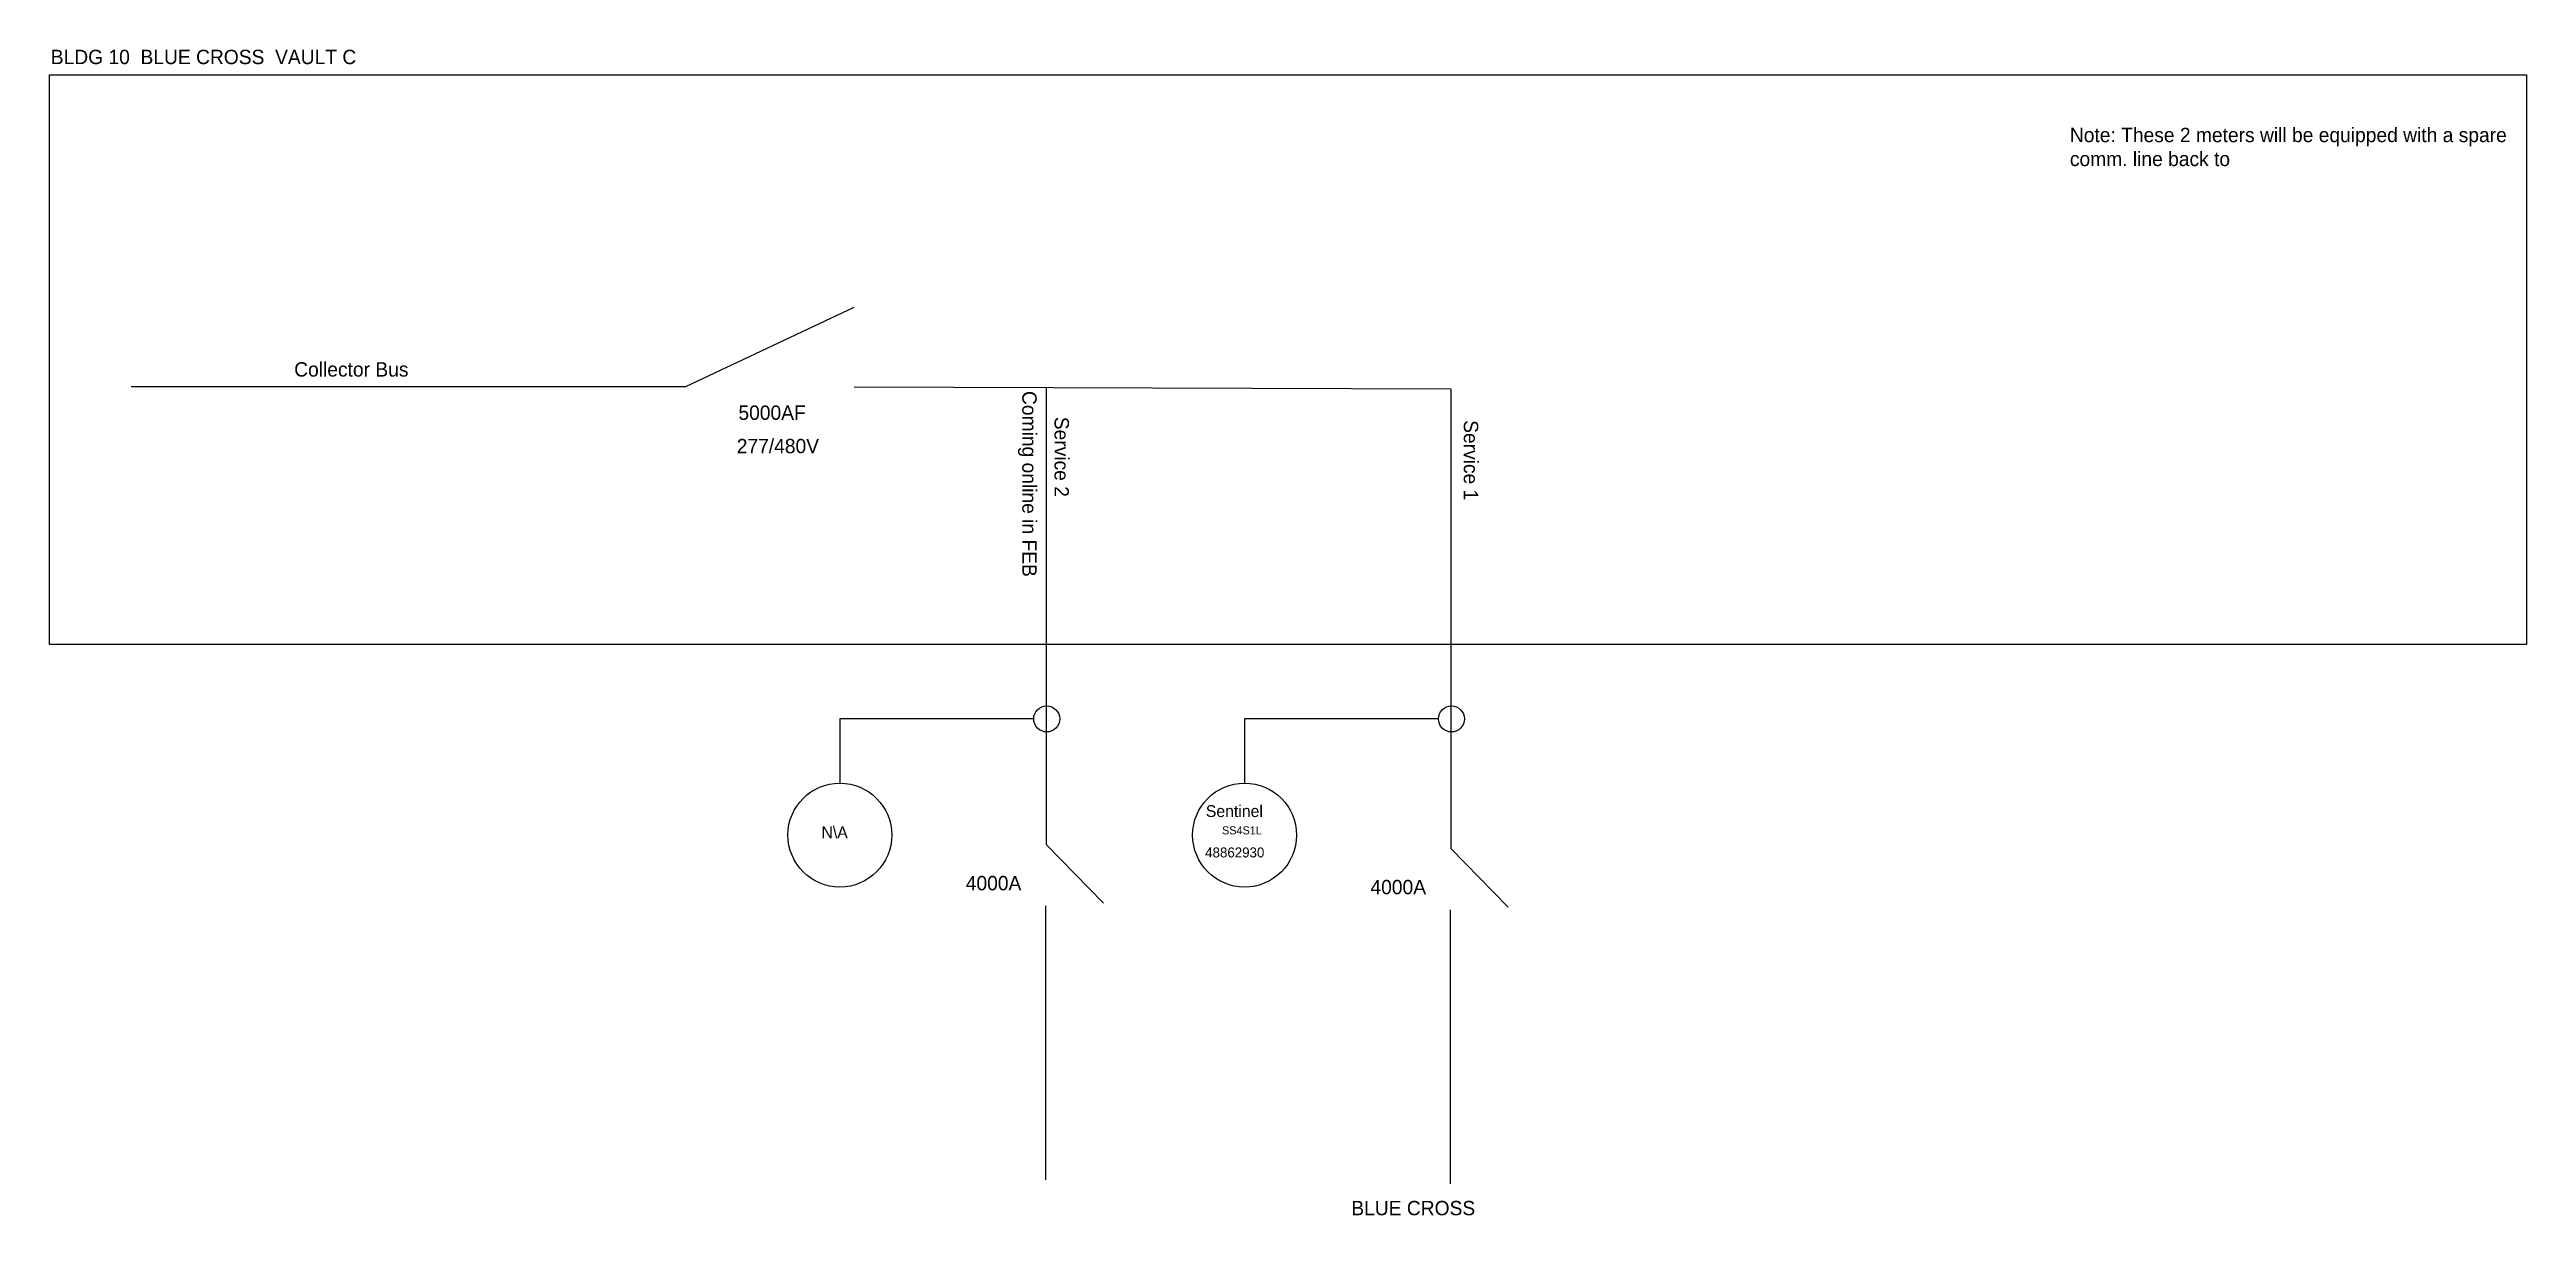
# Model space of a CAD drawing. Header units: inches. Extents: x 21 to 410, y 25 to 72.
# Drawn here: x 122.2 to 208.3, y 31.2 to 71.8 of the extents above; entities that cross this region are included whole.
import ezdxf

# ---------------------------------------------------------------- set-up
doc = ezdxf.new("R2010")
doc.units = ezdxf.units.IN
doc.header["$MEASUREMENT"] = 0

msp = doc.modelspace()

# ---------------------------------------------------------------- texts
at = {"attachment_point": 1}
for s, insert, char_height, width in [('BLDG 10  BLUE CROSS  VAULT C ', (122.198, 71.745), 0.5, 15.75702), ('Note: These 2 meters will be equipped with a spare comm. line back to', (192.445, 69.031), 0.5, 16.22235), ('Collector Bus', (130.666, 60.875), 0.5, 9.06324), ('5000AF', (146.122, 59.369), 0.5, 9.06324), ('277/480V', (146.064, 58.207), 0.5, 9.06324), ('Sentinel', (162.383, 45.462), 0.411, 7.44955), ('N\\\\A', (149.01, 44.724), 0.411, 7.44955), ('48862930', (162.361, 43.991), 0.346, 6.27217), ('SS4S1L', (162.947, 44.728), 0.2822, 5.11598), ('4000A', (154.031, 43.001), 0.5, 9.06324), ('4000A', (168.111, 42.864), 0.5, 9.06324), ('BLUE CROSS', (167.445, 31.695), 0.5, 9.06324)]:
    msp.add_mtext(s, dxfattribs=dict(at, insert=insert, char_height=char_height, width=width))
at = {"char_height": 0.5, "width": 9.06324, "attachment_point": 1, "rotation": 270}
for s, insert in [('Coming online in FEB', (156.498, 59.873)), ('Service 2', (157.619, 58.975)), ('Service 1', (171.859, 58.857))]:
    msp.add_mtext(s, dxfattribs=dict(at, insert=insert))

# ---------------------------------------------------------------- linework, layer by layer
for p, q in [((144.296, 60.031), (150.145, 62.785)), ((125, 60.031), (144.296, 60.031)), ((150.145, 60.022), (170.909, 59.945)), ((156.829, 59.967), (156.829, 44.097)), ((170.909, 59.945), (170.909, 43.96)), ((156.397, 48.463), (149.652, 48.463)), ((149.652, 48.463), (149.652, 46.23)), ((170.476, 48.463), (163.732, 48.463)), ((163.732, 48.463), (163.732, 46.23)), ((156.829, 44.097), (158.821, 42.053)), ((170.909, 43.96), (172.9, 41.916)), ((156.801, 41.959), (156.801, 32.427)), ((170.881, 41.822), (170.881, 32.29))]:
    msp.add_line(p, q)
msp.add_lwpolyline([(122.154, 70.874), (208.33, 70.874), (208.33, 51.052), (122.154, 51.052)], close=True)
for centre, radius in [((156.848, 48.463), 0.452), ((170.928, 48.463), 0.452), ((149.652, 44.422), 1.808), ((163.732, 44.422), 1.808)]:
    msp.add_circle(centre, radius)

msp.set_redraw_order([(e.dxf.handle, doc.entitydb.next_handle()) for e in msp.query("TEXT MTEXT ATTDEF DIMENSION ARC_DIMENSION")])  # texts and dimensions are drawn at this point

doc.saveas('drawing.dxf')
